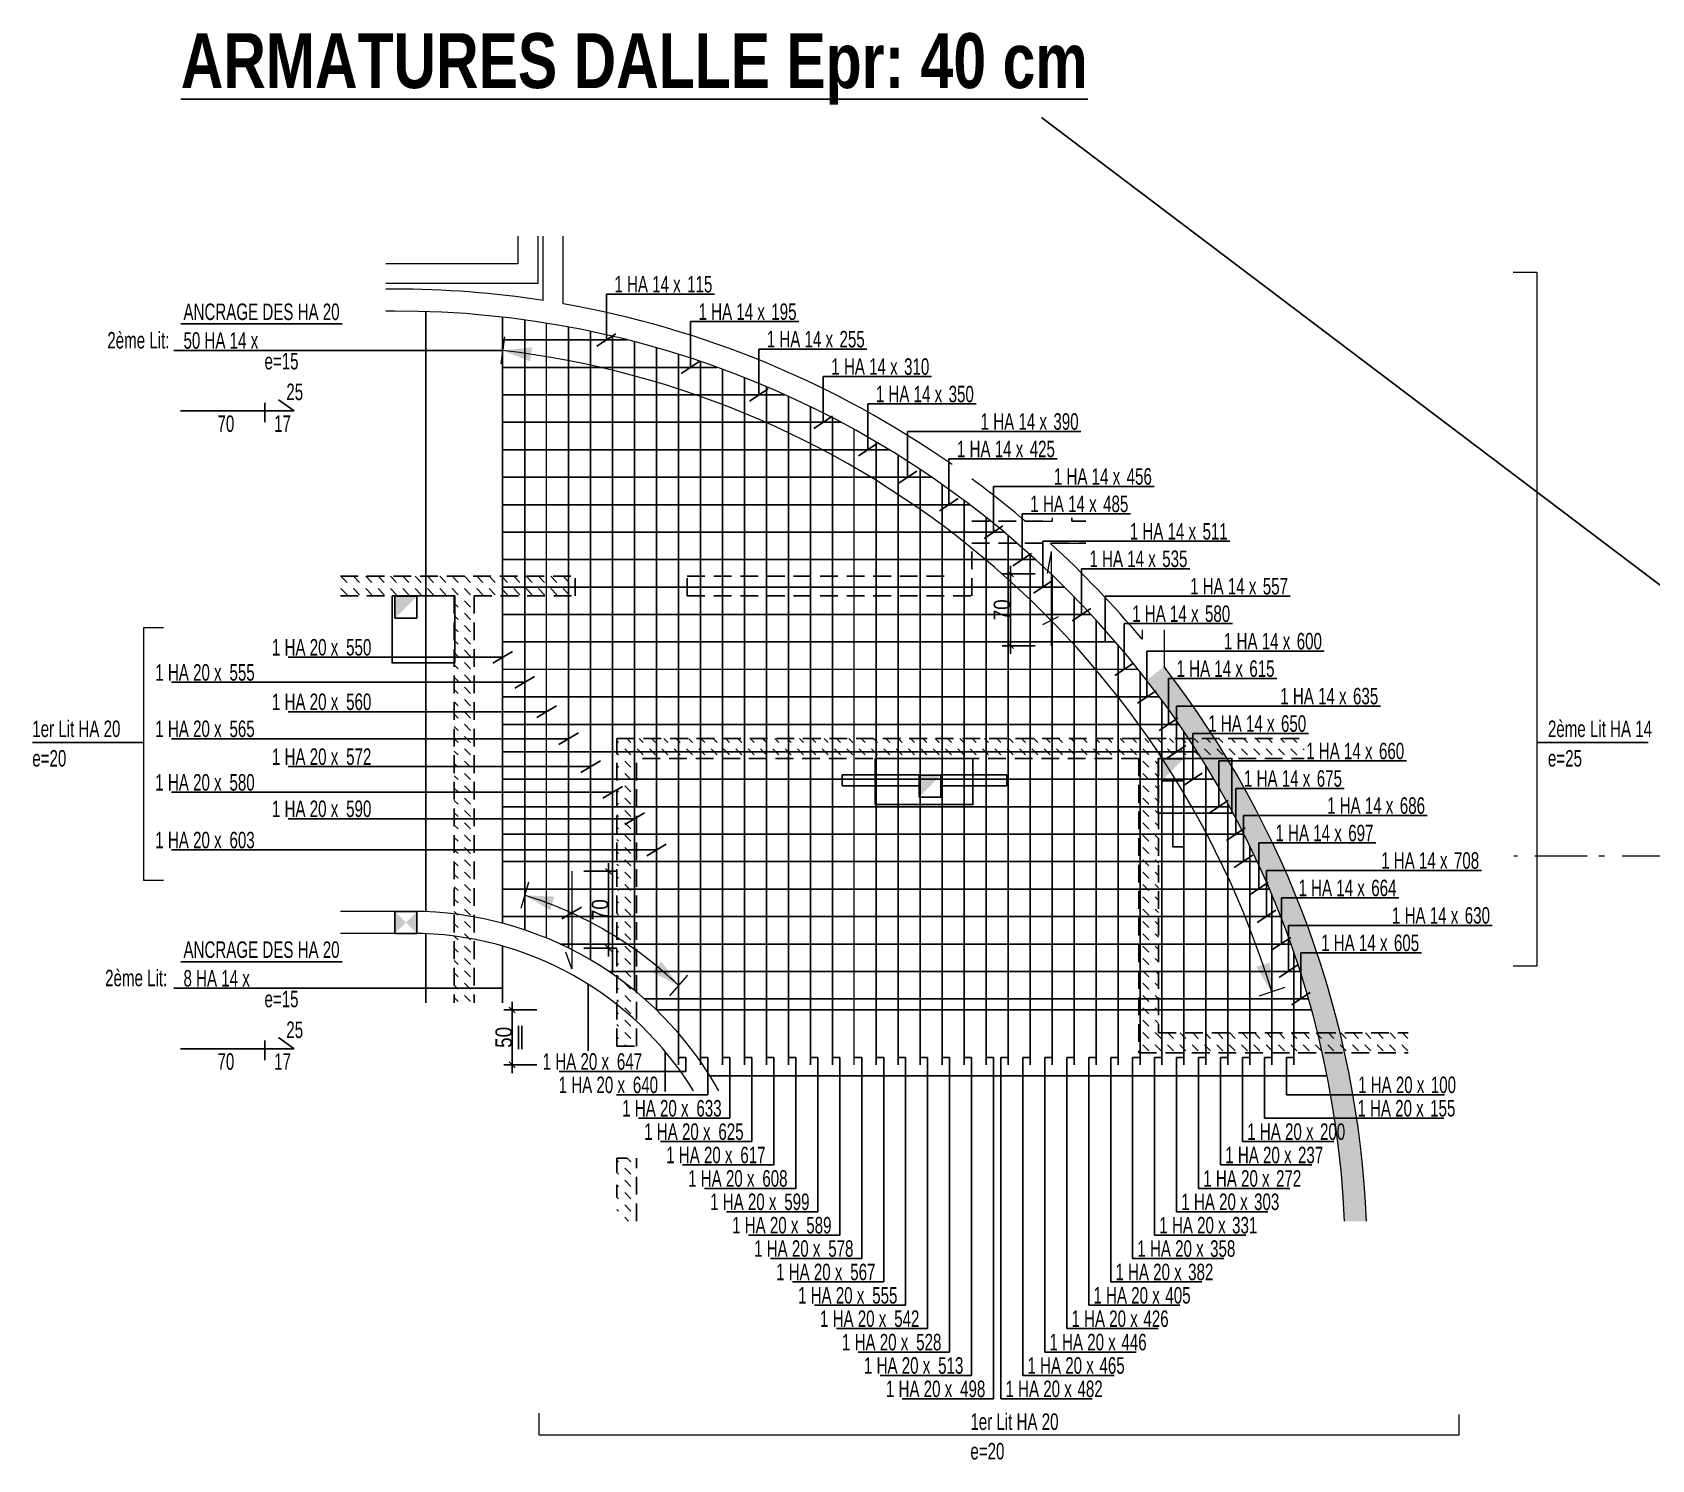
# Model space of a CAD drawing. Header units: centimetres. Extents: x 29921 to 42652, y -19090 to -11306.
# Drawn here: x 35782 to 37256, y -12605 to -11306 of the extents above; entities that cross this region are included whole.
import ezdxf
from ezdxf.enums import TextEntityAlignment as Align

# ---------------------------------------------------------------- set-up
doc = ezdxf.new("R2010")
doc.units = ezdxf.units.CM
doc.header["$LTSCALE"] = 25.4
doc.header["$PDMODE"] = 1
doc.header["$PDSIZE"] = -2
doc.linetypes.add('CACHEX2', pattern=[19.049999999999997, 12.7, -6.35])
doc.linetypes.add('Style de ligne -6', pattern=[1.0416400000000001, 0.625, -0.20828, 0.06943000000000005, -0.13893])
for name, color, linetype in [('01_linteaux', 2, 'Continuous'), ('01_murs_sup', 2, 'CACHEX2'), ('01_poch_murs', 253, 'Continuous'), ('01_poch_poteaux', 250, 'Continuous'), ('01_resv', 32, 'Continuous'), ('01_texte', 230, 'Continuous'), ('AA_COTES', 2, 'Continuous')]:
    doc.layers.add(name, color=color, linetype=linetype)
doc.layers.add('01_murs_coup', color=5, linetype='Continuous', lineweight=60)
doc.layers.add('B Général', color=7, linetype='Continuous', lineweight=5)
doc.styles.add('impact', font='impact.ttf')
doc.styles.add('PATIO', font='ARIALN.TTF')
doc.styles.add('STYLE2', font='ARIALN.TTF')
doc.dimstyles.new('JB50', dxfattribs={"dimscale": 0.1, "dimtxt": 150, "dimasz": 15, "dimexe": 0.1, "dimexo": 0.1, "dimgap": 0.09, "dimtad": 1, "dimdec": 1, "dimdsep": 46, "dimtxsty": 'STYLE2', "dimblk1": 'BOND_G', "dimblk2": 'BOND_D', "dimsah": 1, "dimcen": 1.5, "dimdle": 0.01, "dimse1": 1, "dimse2": 1, "dimclrd": 4, "dimclre": 2, "dimclrt": 6, "dimazin": 2, "dimtfac": 2.333333333333333, "dimtdec": 1, "dimtix": 1, "dimtmove": 2, "dimatfit": 3, "dimldrblk": 'BOND_G', "dimfxl": 1, "dimtolj": 1, "dimtzin": 0, "dimarcsym": 0})
pattern_1 = [(135, (-3332.157661063662, -1367.186321362093), (-11.22532015133644, 8.881784197001252e-16), [7.9375, -7.9375])]

msp = doc.modelspace()

# ---------------------------------------------------------------- texts
at = {"layer": '01_texte', "style": 'impact'}
msp.add_text('%%UARMATURES DALLE Epr: 40 cm', height=50, dxfattribs=at).set_placement((36330.00877019372, -11338.83769612256), align=Align.MIDDLE)
at = {"layer": '01_texte', "ltscale": 5, "style": 'PATIO', "width": 0.8}
for s, p in [('1 HA 14 x  ', (36311.90228478915, -11542.734401072)), ('115', (36378.11992116393, -11542.734401072)), ('ANCRAGE DES HA 20', (35919.77078930698, -11567.83007345911)), ('1 HA 14 x  ', (36388.53451476675, -11567.73440107201)), ('195', (36454.75215114153, -11567.73440107201)), ('2ème Lit: ', (35850.4639476097, -11593.76252425764)), ('50 HA 14 x  ', (35919.77078930698, -11593.94906740988)), ('1 HA 14 x  ', (36450.57573235523, -11592.734401072)), ('255', (36516.79336873, -11592.734401072)), ('e=15', (35993.47728738655, -11612.78063623839)), ('1 HA 14 x  ', (36509.35540590563, -11617.73440107201)), ('310', (36575.5730422804, -11617.73440107201)), ('25', (36013.36389157773, -11640.75164170064)), ('1 HA 14 x  ', (36549.88747944996, -11642.734401072)), ('350', (36616.10511582474, -11642.734401072)), ('70', (35950.70415721939, -11669.68491702746)), ('17', (36002.25970347856, -11669.68491702746)), ('1 HA 14 x  ', (36645.24527702672, -11667.734401072)), ('390', (36711.46291340149, -11667.734401072)), ('1 HA 14 x  ', (36623.68011409642, -11692.734401072)), ('425', (36689.89775047119, -11692.734401072)), ('1 HA 14 x  ', (36711.90524173908, -11717.734401072)), ('456', (36778.12287811386, -11717.734401072)), ('1 HA 14 x  ', (36690.46888209003, -11742.734401072)), ('485', (36756.6865184648, -11742.734401072)), ('1 HA 14 x  ', (36780.95825696969, -11767.734401072)), ('511', (36847.17589334446, -11767.734401072)), ('1 HA 14 x  ', (36744.26347712664, -11792.734401072)), ('535', (36810.48111350141, -11792.734401072)), ('1 HA 14 x  ', (36835.81098652248, -11817.734401072)), ('557', (36902.02862289725, -11817.734401072)), ('1 HA 14 x  ', (36783.19168378006, -11842.734401072)), ('580', (36849.40932015483, -11842.734401072)), ('1 HA 20 x  ', (36000.27675537955, -11873.30346036064)), ('550', (36067.77993249753, -11873.30346036064)), ('1 HA 14 x  ', (36866.66936140985, -11867.734401072)), ('600', (36932.88699778463, -11867.734401072)), ('1 HA 20 x  ', (35894.12175281707, -11896.17646130233)), ('555', (35961.62492993506, -11896.17646130233)), ('1 HA 14 x  ', (36823.54144496374, -11892.734401072)), ('615', (36889.75908133851, -11892.734401072)), ('1 HA 14 x  ', (36917.91981556328, -11917.734401072)), ('635', (36984.13745193806, -11917.734401072)), ('1 HA 20 x  ', (36000.27675537955, -11922.92802684675)), ('560', (36067.77993249753, -11922.92802684675)), ('1er Lit HA 20', (35782.15507598015, -11947.51358710961)), ('1 HA 20 x  ', (35894.12175281708, -11947.51358710961)), ('565', (35961.62492993507, -11947.51358710961)), ('1 HA 14 x  ', (36852.37169523104, -11942.734401072)), ('650', (36918.58933160581, -11942.734401072)), ('2ème Lit HA 14', (37161.52798733324, -11947.51358710961)), ('e=20', (35782.15507598015, -11974.37861314592)), ('1 HA 20 x  ', (36000.27675537955, -11972.92802684675)), ('572', (36067.77993249753, -11972.92802684675)), ('1 HA 14 x  ', (36941.53850235773, -11967.734401072)), ('660', (37007.7561387325, -11967.734401072)), ('e=25', (37161.52798733324, -11974.37861314592)), ('1 HA 14 x  ', (36884.89879041521, -11992.734401072)), ('675', (36951.11642678998, -11992.734401072)), ('1 HA 20 x  ', (35894.12175281708, -11996.30927412143)), ('580', (35961.62492993507, -11996.30927412143)), ('1 HA 20 x  ', (36000.27675537955, -12020.35649756409)), ('590', (36067.77993249753, -12020.35649756409)), ('1 HA 14 x  ', (36960.4861127014, -12017.43829414724)), ('686', (37026.70374907617, -12017.43829414724)), ('1 HA 20 x  ', (35894.12175281707, -12048.82062242969)), ('603', (35961.62492993506, -12048.82062242969)), ('1 HA 14 x  ', (36913.57029555035, -12042.43829414724)), ('697', (36979.78793192512, -12042.43829414724)), ('1 HA 14 x  ', (37009.77058504928, -12067.43829414724)), ('708', (37075.98822142405, -12067.43829414724)), ('1 HA 14 x  ', (36934.51714249534, -12092.43829414724)), ('664', (37000.73477887011, -12092.43829414724)), ('1 HA 14 x  ', (37019.6011968228, -12117.43829414724)), ('630', (37085.81883319758, -12117.43829414724)), ('1 HA 14 x  ', (36955.15257262162, -12142.43829414724)), ('605', (37021.37020899639, -12142.43829414724)), ('ANCRAGE DES HA 20', (35919.77078930698, -12148.62225581006)), ('2ème Lit: ', (35848.45014024703, -12174.41028795214)), ('8 HA 14 x  ', (35919.77078930698, -12174.74124976083)), ('e=15', (35993.47728738655, -12193.57281858935)), ('25', (36013.36389157773, -12221.54382405159)), ('70', (35950.70415721939, -12250.47709937841)), ('17', (36002.25970347856, -12250.47709937841)), ('1 HA 20 x  ', (36246.66698429239, -12250.45672666688)), ('647', (36314.17016141038, -12250.45672666688)), ('1 HA 20 x  ', (36261.22130604805, -12271.74756169328)), ('640', (36328.72448316604, -12271.74756169328)), ('1 HA 20 x  ', (36988.71221200839, -12271.74756169328)), ('100', (37054.92984838317, -12271.74756169328)), ('1 HA 20 x  ', (36319.05423304572, -12293.03839671968)), ('633', (36386.5574101637, -12293.03839671968)), ('1 HA 20 x  ', (36988.09671285894, -12293.03839671968)), ('155', (37054.31434923371, -12293.03839671968)), ('1 HA 20 x  ', (36339.05423304572, -12314.32923174609)), ('625', (36406.5574101637, -12314.32923174609)), ('1 HA 20 x  ', (36887.85938093108, -12314.32923174609)), ('200', (36954.07701730586, -12314.32923174609)), ('1 HA 20 x  ', (36359.05423304572, -12335.62006677249)), ('617', (36426.5574101637, -12335.62006677249)), ('1 HA 20 x  ', (36867.85938093108, -12335.62006677249)), ('237', (36934.07701730586, -12335.62006677249)), ('1 HA 20 x  ', (36379.05423304572, -12356.9109017989)), ('608', (36446.5574101637, -12356.9109017989)), ('1 HA 20 x  ', (36847.85938093108, -12356.9109017989)), ('272', (36914.07701730586, -12356.9109017989)), ('1 HA 20 x  ', (36399.05423304572, -12378.2017368253)), ('599', (36466.5574101637, -12378.2017368253)), ('1 HA 20 x  ', (36827.85938093108, -12378.2017368253)), ('303', (36894.07701730586, -12378.2017368253)), ('1 HA 20 x  ', (36419.05423304572, -12399.49257185171)), ('589', (36486.5574101637, -12399.49257185171)), ('1 HA 20 x  ', (36807.85938093108, -12399.49257185171)), ('331', (36874.07701730586, -12399.49257185171)), ('1 HA 20 x  ', (36439.05423304572, -12420.78340687811)), ('578', (36506.5574101637, -12420.78340687811)), ('1 HA 20 x  ', (36787.85938093108, -12420.78340687811)), ('358', (36854.07701730586, -12420.78340687811)), ('1 HA 20 x  ', (36459.05423304572, -12442.07424190451)), ('567', (36526.5574101637, -12442.07424190451)), ('1 HA 20 x  ', (36767.85938093108, -12442.07424190451)), ('382', (36834.07701730586, -12442.07424190451)), ('1 HA 20 x  ', (36479.05423304572, -12463.36507693092)), ('555', (36546.5574101637, -12463.36507693092)), ('1 HA 20 x  ', (36747.85938093108, -12463.36507693092)), ('405', (36813.37146043872, -12463.36507693092)), ('1 HA 20 x  ', (36499.05423304572, -12484.65591195732)), ('542', (36566.5574101637, -12484.65591195732)), ('1 HA 20 x  ', (36727.85938093108, -12484.65591195732)), ('426', (36793.37146043872, -12484.65591195732)), ('1 HA 20 x  ', (36519.05423304572, -12505.94674698373)), ('528', (36586.5574101637, -12505.94674698373)), ('1 HA 20 x  ', (36707.85938093108, -12505.94674698373)), ('446', (36773.37146043872, -12505.94674698373)), ('1 HA 20 x  ', (36539.05423304572, -12527.23758201013)), ('513', (36606.5574101637, -12527.23758201013)), ('1 HA 20 x  ', (36687.85938093108, -12527.23758201013)), ('465', (36753.37146043872, -12527.23758201013)), ('1 HA 20 x  ', (36559.05423304572, -12548.52841703654)), ('498', (36626.5574101637, -12548.52841703654)), ('1 HA 20 x  ', (36667.85938093108, -12548.52841703654)), ('482', (36733.37146043872, -12548.52841703654)), ('1er Lit HA 20', (36635.89785936189, -12578.38070426293)), ('e=20', (36635.89785936189, -12605.24573029925))]:
    msp.add_text(s, height=15, dxfattribs=at).set_placement(p)

# ---------------------------------------------------------------- blocks, each defined once
blk = doc.blocks.new('BOND_G')
at = {"layer": 'AA_COTES', "color": 0}
for p, q in [((0, -5), (0, 14.99999999999999)), ((5, 0), (-5, 0)), ((1.767766952966312, 1.767766952966312), (-1.767766952966426, -1.767766952966426))]:
    blk.add_line(p, q, dxfattribs=at)
blk = doc.blocks.new('BOND_D')
at = {"layer": 'AA_COTES', "color": 0}
for p, q in [((5, 0), (-5, 0)), ((-1.767766952966312, -1.767766952966312), (1.767766952966426, 1.767766952966426)), ((0, 5), (0, -15))]:
    blk.add_line(p, q, dxfattribs=at)
blk = doc.blocks.new('*D106')
at = {"color": 4, "lineweight": -2, "transparency": 16777216}
blk.add_line((36672.36693884334, -11862.89988816413), (36672.36693884334, -11800.58002725732), dxfattribs=at)
at = {"layer": 'Defpoints', "color": 0, "transparency": 16777216}
for p in [(36672.36693884334, -11799.08002725732), (36709.27016148273, -11799.08002725732), (36709.27016148273, -11864.39988816413)]:
    blk.add_point(p, dxfattribs=at)
at = {"color": 4, "lineweight": -2, "transparency": 16777216, "xscale": 1.5, "yscale": 1.5, "zscale": 1.5}
for name, p, rotation in [('BOND_D', (36672.36693884334, -11799.08002725732), 90), ('BOND_G', (36672.36693884334, -11864.39988816413), 270)]:
    blk.add_blockref(name, p, dxfattribs=dict(at, rotation=rotation))
at = {"color": 6, "transparency": 16777216, "insert": (36664.69934402752, -11831.73995771072), "char_height": 15, "attachment_point": 5, "rotation": 90, "style": 'STYLE2'}
blk.add_mtext('\\A1;70', dxfattribs=at)
blk = doc.blocks.new('*D105')
at = {"color": 4, "lineweight": -2, "transparency": 16777216}
blk.add_line((36218.93096066096, -12244.48649095373), (36218.93096066096, -12197.48649095373), dxfattribs=at)
at = {"layer": 'Defpoints', "color": 0, "transparency": 16777216}
for p in [(36218.93096066096, -12195.98649095373), (36370.27818784591, -12195.98649095373), (36370.27818784591, -12245.98649095373)]:
    blk.add_point(p, dxfattribs=at)
at = {"color": 4, "lineweight": -2, "transparency": 16777216, "xscale": 1.5, "yscale": 1.5, "zscale": 1.5}
for name, p, rotation in [('BOND_D', (36218.93096066096, -12195.98649095373), 90), ('BOND_G', (36218.93096066096, -12245.98649095373), 270)]:
    blk.add_blockref(name, p, dxfattribs=dict(at, rotation=rotation))
at = {"color": 6, "transparency": 16777216, "insert": (36211.26336584514, -12220.98649095373), "char_height": 15, "attachment_point": 5, "rotation": 90, "style": 'STYLE2'}
blk.add_mtext('\\A1;50', dxfattribs=at)
blk = doc.blocks.new('*D104')
at = {"color": 4, "lineweight": -2, "transparency": 16777216}
blk.add_line((36306.60159129211, -12071.23197749981), (36306.60159129211, -12138.23197749981), dxfattribs=at)
at = {"layer": 'Defpoints', "color": 0, "transparency": 16777216}
for p in [(36273.08730271352, -12069.73197749981), (36270.27818784591, -12139.73197749981), (36306.60159129211, -12139.73197749981)]:
    blk.add_point(p, dxfattribs=at)
at = {"color": 4, "lineweight": -2, "transparency": 16777216, "xscale": 1.5, "yscale": 1.5, "zscale": 1.5}
for name, p, rotation in [('BOND_G', (36306.60159129211, -12069.73197749981), 90), ('BOND_D', (36306.60159129211, -12139.73197749981), 270)]:
    blk.add_blockref(name, p, dxfattribs=dict(at, rotation=rotation))
at = {"color": 6, "transparency": 16777216, "insert": (36298.93399647629, -12104.7319774998), "char_height": 15, "attachment_point": 5, "rotation": 90, "style": 'STYLE2'}
blk.add_mtext('\\A1;70', dxfattribs=at)

# ---------------------------------------------------------------- dimensions: what is measured, and where the dimension line sits
dim = msp.add_linear_dim(base=(36672.36693884334, -11799.08002725732), p1=(36709.27016148273, -11864.39988816413), p2=(36709.27016148273, -11799.08002725732), angle=90, text='70', dimstyle='JB50')
dim.commit()
dim.dimension.update_dxf_attribs({"geometry": '*D106', "text_midpoint": (36664.69934402752, -11831.73995771072)})
for base, p1, p2, picture, middle in [((36306.60159129211, -12139.73197749981), (36273.08730271352, -12069.73197749981), (36270.27818784591, -12139.73197749981), '*D104', (36298.93399647629, -12104.7319774998)), ((36218.93096066096, -12195.98649095373), (36370.27818784591, -12245.98649095373), (36370.27818784591, -12195.98649095373), '*D105', (36211.26336584514, -12220.98649095373))]:
    dim = msp.add_linear_dim(base=base, p1=p1, p2=p2, angle=90, dimstyle='JB50')
    dim.commit()
    dim.dimension.update_dxf_attribs({"geometry": picture, "text_midpoint": middle})

# ---------------------------------------------------------------- hatches: boundary and pattern name
at = {"layer": '01_murs_sup'}
h = msp.add_hatch(dxfattribs=at)
h.set_pattern_fill('DASH', color=256, scale=2.5, angle=135)
h.set_pattern_definition(pattern_1)
h.paths.add_polyline_path([(36062.51701313252, -11800.98649044586), (36062.51701313252, -11818.98649044586), (36166.1824830768, -11818.98649044586), (36166.1824830768, -12189.68559463236), (36184.18248307681, -12189.68559463236), (36184.1824830768, -11818.98649044586), (36276.18247282428, -11818.98649044586), (36276.18247282428, -11800.98649044586)])
h = msp.add_hatch(dxfattribs=at)
h.set_pattern_fill('DASH', color=256, scale=2.5, angle=135)
h.set_pattern_definition(pattern_1)
h.paths.add_polyline_path([(37034.21248052531, -12234.9864908852), (37034.21248052531, -12216.98649088521), (36807.18251173951, -12216.9864909778), (36807.18251163765, -11966.98648789367), (36939.70590899815, -11966.98648806851), (36939.70590899815, -11948.98648806859), (36314.18248364556, -11948.98648724342), (36314.18248364556, -12228.98646021305), (36332.18248364556, -12228.98646021305), (36332.18248364556, -11966.98649149081), (36789.18251163765, -11966.98649130122), (36789.18251174685, -12234.98649098514)])
h.paths.add_polyline_path([(36314.18248364556, -12388.39629200898), (36332.18248364556, -12388.39629200898), (36332.18248364556, -12330.98646034791), (36314.18248364556, -12330.98646034791)])
at = {"layer": '01_poch_poteaux'}
h = msp.add_hatch(color=256, dxfattribs=at)
h.dxf.hatch_style = 1
h.paths.add_polyline_path([(36812.18013473946, -11883.48734159065), (36796.35852985938, -11895.72158938194, -0.01891624325692418), (36834.41662712052, -11948.98648792969), (36858.25093006261, -11948.98648796113, 0.02262012016290113)])
h.paths.add_polyline_path([(36858.25093006261, -11948.98648796113), (36834.41662712052, -11948.98648792969, -0.003100607861043415), (36840.26652908864, -11957.98651360054), (36863.91550229363, -11957.98651360054, 0.003002379837214189)])
h.paths.add_polyline_path([(36863.91550229363, -11957.98651360054), (36840.26652908864, -11957.98651360054, -0.003076125092890253), (36845.95949710661, -11966.98648794483), (36869.43081630782, -11966.98648797579, 0.002980133674453663)])
h.paths.add_polyline_path([(36873.90576685488, -11974.47041224638, 0.002461846635441756), (36869.43081831357, -11966.98649129301), (36845.95949919596, -11966.9864912933, -0.01609083145210771), (36873.90576685488, -12015.15884223499)])
h.paths.add_polyline_path([(36873.90576685488, -11974.47041224637), (36873.90576685488, -12015.15884223499, -0.0627323129261425), (36951.77018093398, -12216.98649091883), (36972.36078776186, -12216.98649091043, 0.07430428047749849)])
h.paths.add_polyline_path([(36972.36078776186, -12216.98649091043), (36951.77018093398, -12216.98649091883, -0.005342893608261698), (36956.02686343825, -12234.98649091709), (36976.51612993903, -12234.98649090873, 0.00521570047858698)])
h.paths.add_polyline_path([(36840.46854568802, -12119.18032939909), (36924.0313014861, -12119.18032939909), (36924.0313014861, -12099.74990647958), (36840.46854568802, -12099.74990647958)], flags=9)
edge = h.paths.add_edge_path()
edge.add_line((36976.39660953179, -12388.39629200898), (36989.13173774186, -12388.39629200898))
edge.add_line((36989.13173774186, -12388.39629200898), (36989.13173774186, -12306.05752318947))
edge.add_arc((36111.68232433653, -12425.15576617076), 885.495265129403, 7.729651493187017, 12.40146809642031)
edge.add_line((36976.51612993903, -12234.98649090873), (36956.02686343825, -12234.98649091709))
edge.add_arc((36111.68232433694, -12425.1557661707), 865.4952651289865, 2.4342091044139806, 12.692767989784727, ccw=False)
edge = h.paths.add_edge_path()
edge.add_line((36989.13173774186, -12388.39629200898), (36996.41426431944, -12388.39629200898))
edge.add_arc((36111.6823243374, -12425.15576617063), 885.4952651285203, 2.379197508378856, 7.729651493185782)
edge.add_line((36989.13173774186, -12306.05752318947), (36989.13173774186, -12388.39629200898))

# ---------------------------------------------------------------- linework, layer by layer
at = {"layer": '01_linteaux'}
for p, q in [((36140.1824830768, -12106.57305226302), (36140.1824830768, -11560.12987354564)), ((36210.1824830768, -11565.28381483825), (36210.1824830768, -12117.03637722388)), ((36140.1824830768, -12126.58811079826), (36140.1824830768, -12189.68559463236)), ((36210.1824830768, -12137.77625326108), (36210.1824830768, -12189.68559463236)), ((36288.18248364556, -12233.38975635714), (36288.18248364555, -12172.58626449946)), ((36946.28612091183, -12195.98649095373), (36350.27818784591, -12195.98649095373)), ((36358.18248364556, -12270.34089591859), (36358.18248364555, -12233.75356815549)), ((36960.48372059125, -12255.98649095373), (36399.04810705599, -12255.98649095373))]:
    msp.add_line(p, q, dxfattribs=at)
at = {"layer": '01_murs_coup', "linetype": 'Continuous', "lineweight": 18}
for p, q in [((36224.16600764525, -11491.40396409145), (36224.16600764526, -11516.66050120941)), ((36242.16600764526, -11491.40396409145), (36242.16600764526, -11534.66050120941)), ((36247.21442390972, -11550.09410288598), (36247.21442390972, -11491.40396409145)), ((36265.21442390972, -11550.0051722116), (36265.21442390973, -11491.40396409145)), ((36265.21442390972, -11553.0721927868), (36265.21442390972, -11491.40396409145)), ((36224.16600764526, -11516.66050120941), (36103.76217296419, -11516.66050120941)), ((36242.16600764526, -11534.66050120941), (36103.76217296418, -11534.66050120942)), ((37129.9147239773, -11524.12120197943), (37151.50598889755, -11524.12120197943)), ((37151.50598889755, -11524.12120197943), (37151.50598889755, -12156.06179856283)), ((36111.68232433745, -11539.66050104214), (36103.76217296418, -11539.66050104215)), ((36111.68232433745, -11559.66050104214), (36103.76217296418, -11559.66050104214)), ((36250.27818784591, -12130.64743637838), (36250.2781878459, -11570.82957520012)), ((36530.27818784591, -12245.98649095373), (36530.27818784591, -11667.62058084031)), ((36685.78826297415, -11750.9864730498), (36710.23012791957, -11750.9864730498)), ((36685.78826297411, -11750.9864730498), (36710.23012791957, -11750.9864730498)), ((36710.18247263048, -11747.80230319858), (36710.18247263048, -11750.98647308678)), ((36710.23012791957, -11747.80230319858), (36710.23012791957, -11750.9864730498)), ((36728.23012791957, -11747.80230319859), (36728.23012791957, -11750.9864730498)), ((36728.2301280793, -11750.9864730498), (36740.8566325955, -11750.9864730498)), ((36728.23012791957, -11750.9864730498), (36740.8566325955, -11750.9864730498)), ((36708.47743197718, -11770.9864730498), (36740.8566325955, -11770.9864730498)), ((36709.27016148273, -11778.5023127586), (36705.66404273141, -11798.77289970851)), ((36709.27016148273, -11778.5023127586), (36709.27016148273, -11864.39988816413)), ((35901.63016975466, -11848.1090538101), (35883.44601766267, -11848.1090538101)), ((35883.44601766267, -11848.1090538101), (35883.44601766267, -12056.70789978765)), ((36792.18013473946, -11850.04530922361), (36792.18013473946, -11858.56544274193)), ((36812.18013473946, -11850.04530922361), (36812.18013473946, -11883.48734159065)), ((36788.71891612692, -11885.98649095373), (36210.1824830768, -11885.98649095373)), ((35883.44601766267, -12056.70789978765), (35883.44601766267, -12078.04186972953)), ((35901.63016975466, -12078.04186972953), (35883.44601766267, -12078.04186972953)), ((36273.08730271352, -12069.73197749981), (36273.08730271352, -12158.57005433887)), ((36127.86588546764, -12106.34734984078), (36062.51701313251, -12106.34734984078)), ((36127.86588670195, -12126.34734984078), (36062.51701313251, -12126.34734984078)), ((36273.08730271352, -12158.57005433887), (36267.85738601595, -12143.41234189306)), ((37151.50598889755, -12156.06179856283), (37129.9147239773, -12156.06179856283)), ((36243.58581475717, -12583.2755939522), (36243.58581475717, -12563.29656782585)), ((37080.34694464605, -12564.24791796644), (37080.34694464605, -12583.2755939522)), ((37080.34694464605, -12583.2755939522), (36243.58581475717, -12583.2755939522))]:
    msp.add_line(p, q, dxfattribs=at)
for centre, radius, start, end in [((36111.68232433745, -12425.15576617061), 885.4952651284708, 81.19581832154194, 90), ((36111.68232433745, -12425.15576617061), 885.4952651284708, 55.03170159054003, 80.01527817753127), ((36111.68232433745, -12425.15576617061), 865.4952651284675, 2.434209104425177, 90), ((36111.68232433745, -12425.15576617061), 885.4952651284708, 49.58310368500283, 53.59773383138922), ((36111.68232433745, -12425.15576617061), 885.4952651284708, 39.78115545621954, 47.62597131951441), ((36111.68232433745, -12425.15576617061), 885.4952651284708, 2.379197508373615, 37.71342313309125), ((36127.90959637596, -12426.60473759529), 320.2573907374179, 29.33552111289019, 90.00782011795503), ((36127.90958846371, -12426.60478503361), 300.2574383732797, 31.50390103751203, 90.00833926559378)]:
    msp.add_arc(centre, radius, start, end, dxfattribs=at)
at = {"layer": '01_murs_sup', "ltscale": 0.05}
for p, q in [((36637.18247340612, -11750.98647308678), (36710.18247271034, -11750.98647308678)), ((36728.18247279021, -11747.80230319858), (36728.18247279021, -11750.98647308678)), ((36728.18247271034, -11750.98647308678), (36740.85663259551, -11750.98647308678)), ((36637.18247340612, -11818.98649044586), (36637.18247340612, -11770.98647308678)), ((36637.18247340612, -11770.98647308678), (36740.8566325955, -11770.98647308678)), ((36062.51701313251, -11800.98649044586), (36276.18247282428, -11800.98649044586)), ((36276.18247282428, -11818.98649044586), (36276.18247282428, -11800.98649044586)), ((36378.18247295915, -11800.98649044586), (36619.18247340612, -11800.98649044586)), ((36378.18247295915, -11818.98649044586), (36378.18247295915, -11800.98649044586)), ((36062.51701313251, -11818.98649044586), (36166.1824830768, -11818.98649044586)), ((36166.1824830768, -11818.98649044586), (36166.1824830768, -12189.68559463236)), ((36166.1824830768, -11818.98649044586), (36166.1824830768, -12189.68559463236)), ((36184.1824830768, -11818.98649044586), (36184.1824830768, -12189.68559463236)), ((36184.1824830768, -11818.98649044586), (36184.1824830768, -12189.68559463236)), ((36184.1824830768, -11818.98649044586), (36276.18247282428, -11818.98649044586)), ((36378.18247295915, -11818.98649044586), (36637.18247340612, -11818.98649044586)), ((36314.18248302265, -11948.98648724342), (36939.70590899815, -11948.98648806859)), ((36314.18248364556, -12228.98646021305), (36314.18248364556, -11948.98649149081)), ((36332.18248364556, -12228.98646021305), (36332.18248364556, -11966.98649149081)), ((36789.18251163765, -11966.98649130122), (36332.18248364556, -11966.98649149081)), ((36789.18251163765, -11966.98649130122), (36789.18251174685, -12234.98649098514)), ((36807.18251163765, -11966.98649129389), (36807.18251173951, -12216.98649097781)), ((36807.18251162209, -11966.98648789367), (36939.70590899815, -11966.98648806851)), ((36807.18251162209, -11966.98648789367), (36939.70590899815, -11966.98648806851)), ((36314.18248364556, -12228.98646021305), (36332.18248364556, -12228.98646021305)), ((36807.18251173951, -12216.9864909778), (37034.21248052531, -12216.98649088521)), ((36789.18251174685, -12234.98649098514), (37034.21248052531, -12234.9864908852)), ((36323.56078473809, -12330.98646034791), (36314.18248364556, -12330.98646034791)), ((36314.18248364556, -12344.05879955804), (36314.18248364556, -12330.98646034791)), ((36332.18248364556, -12388.39629200898), (36332.18248364556, -12330.98646034791)), ((36314.18248364556, -12366.50943986073), (36314.18248364556, -12355.28411970938))]:
    msp.add_line(p, q, dxfattribs=at)
at = {"layer": '01_poch_murs'}
for p, q in [((36230.27818784591, -12123.14886303954), (36230.2781878459, -11567.82439784301)), ((36270.27818784591, -12139.73197749981), (36270.27818784591, -11574.31535455525)), ((36290.27818784591, -12150.5590224936), (36290.2781878459, -11578.28767048069)), ((36323.5242028501, -11585.98649095373), (36210.1824830768, -11585.98649095373)), ((36310.27818784591, -12163.34347351111), (36310.2781878459, -11582.75340568179)), ((36330.27818784591, -12178.38759574484), (36330.2781878459, -11587.72045379312)), ((36350.27818784591, -12196.13346856245), (36350.27818784591, -11593.19779374866)), ((36405.29847725248, -11610.98649095373), (36210.1824830768, -11610.98649095373)), ((36370.27818784591, -12245.98649095373), (36370.27818784591, -11599.19557745925)), ((36390.27818784591, -12245.98649095373), (36390.27818784591, -11605.72523293684)), ((36410.27818784591, -12245.98649095373), (36410.27818784591, -11612.79958551127)), ((36430.27818784591, -12245.98649095373), (36430.27818784591, -11620.43300042138)), ((36467.06086760289, -11635.98649095373), (36210.1824830768, -11635.98649095373)), ((36450.27818784591, -12245.98649095373), (36450.27818784591, -11628.64155087075)), ((36470.27818784591, -12245.98649095373), (36470.27818784591, -11637.44321667402)), ((36490.27818784591, -12245.98649095373), (36490.27818784591, -11646.85811996186)), ((36518.04099937013, -11660.98649095374), (36210.1824830768, -11660.98649095373)), ((36510.27818784591, -12245.98649095373), (36510.27818784591, -11656.90880616768)), ((36550.27818784591, -12245.98649095373), (36550.27818784591, -11679.02191593121)), ((36561.91652620926, -11685.98649095373), (36210.1824830768, -11685.98649095373)), ((36570.27818784591, -12245.98649095373), (36570.27818784591, -11691.14494340794)), ((36600.60389299238, -11710.98649095373), (36210.1824830768, -11710.98649095373)), ((36590.27818784591, -12245.98649095373), (36590.27818784591, -11704.02605981232)), ((36610.27818784591, -12245.98649095373), (36610.27818784591, -11717.706673407)), ((36635.25444358832, -11735.98649095373), (36210.1824830768, -11735.98649095373)), ((36630.27818784591, -12245.98649095373), (36630.27818784591, -11732.23413689951)), ((36650.27818784591, -12245.98649095373), (36650.27818784591, -11747.66292504875)), ((36666.62486894696, -11760.98649095373), (36210.1824830768, -11760.98649095373)), ((36670.27818784591, -12245.98649095373), (36670.27818784591, -11764.05614037202)), ((36695.24439608178, -11785.98649095373), (36210.1824830768, -11785.98649095373)), ((36690.27818784591, -12245.98649095373), (36690.27818784591, -11781.48746596413)), ((36710.27818784591, -12245.98649095373), (36710.27818784591, -11800.04373929033)), ((36721.50045734054, -11810.98649095373), (36210.1824830768, -11810.98649095373)), ((36730.27818784591, -12245.98649095373), (36730.27818784591, -11819.82840712426)), ((36745.68675578901, -11835.98649095373), (36210.1824830768, -11835.98649095373)), ((36750.27818784591, -12245.98649095373), (36750.27818784591, -11840.96626175472)), ((36768.03214178319, -11860.98649095373), (36210.1824830768, -11860.98649095373)), ((36770.27818784591, -12245.98649095373), (36770.27818784591, -11863.6100934695)), ((36790.27818784591, -12245.98649095373), (36790.27818784591, -11887.95030455558)), ((36807.89494299841, -11910.98649095373), (36210.1824830768, -11910.98649095373)), ((36810.27818784591, -12245.98649095373), (36810.27818784591, -11914.22928080439)), ((36825.68195609057, -11935.98649095373), (36210.1824830768, -11935.98649095373)), ((36830.27818784591, -12245.98649095373), (36830.27818784591, -11942.76376902686)), ((36842.18142625643, -11960.98649095373), (36210.1824830768, -11960.98649095373)), ((36850.27818784591, -12245.98649095373), (36850.27818784591, -11973.98151561103)), ((36857.47881243945, -11985.98649095373), (36210.1824830768, -11985.98649095373)), ((36870.27818784591, -12245.98649095373), (36870.27818784591, -12008.48518906244)), ((36871.64670865169, -12010.98649095373), (36210.1824830768, -12010.98649095373)), ((36884.74721759478, -12035.98649095373), (36210.1824830768, -12035.98649095373)), ((36890.27818784591, -12245.98649095373), (36890.27818784591, -12047.17357705674)), ((36896.83377020494, -12060.98649095373), (36210.1824830768, -12060.98649095373)), ((36907.9525402244, -12085.98649095373), (36210.1824830768, -12085.98649095373)), ((36910.27818784591, -12245.98649095373), (36910.27818784591, -12091.49920509772)), ((36918.14355742277, -12110.98649095373), (36210.1824830768, -12110.98649095373)), ((36927.44159289059, -12135.98649095373), (36262.46750599454, -12135.98649095373)), ((36930.27818784591, -12245.98649095373), (36930.27818784591, -12144.11686102286)), ((36935.8768693274, -12160.98649095373), (36306.82785529047, -12160.98649095373)), ((36943.47563505354, -12185.98649095373), (36339.25683601982, -12185.98649095373))]:
    msp.add_line(p, q, dxfattribs=at)
at = {"layer": '01_resv'}
for p, q in [((36112.20944935452, -11819.22879414802), (36112.20944935452, -11839.22879414802)), ((36112.20944935452, -11819.22879414802), (36132.20944935452, -11819.22879414802)), ((36132.20944935452, -11839.22879414802), (36132.20944935452, -11819.22879414802)), ((36112.20944935452, -11839.22879414802), (36132.20944935452, -11839.22879414802)), ((36810.11137844589, -11967.35929364412), (36830.11137844613, -11967.35929364412)), ((36810.11137844613, -11987.35929364412), (36810.11137844589, -11967.35929364412)), ((36830.11137844613, -11967.35929364412), (36830.11137844613, -11987.35929364412)), ((36519.14905904618, -11982.07206183208), (36519.14905904618, -11992.07206183208)), ((36519.14905904618, -11982.07206183208), (36589.14905904618, -11982.07206183208)), ((36519.14905904618, -11992.07206183208), (36589.14905904618, -11992.07206183208)), ((36589.14905904618, -11982.36304157368), (36589.14905904618, -12002.36304157368)), ((36609.14905904618, -11982.36304157368), (36589.14905904618, -11982.36304157368)), ((36589.14905904618, -11992.07206183208), (36589.14905904618, -11982.36304157368)), ((36669.14905904618, -11982.07206183208), (36609.14905904618, -11982.07206183208)), ((36609.14905904618, -12002.36304157368), (36609.14905904618, -11982.36304157368)), ((36609.14905904618, -11992.07206183208), (36609.14905904618, -11982.36304157368)), ((36669.14905904618, -11992.07206183208), (36609.14905904618, -11992.07206183208)), ((36669.14905904618, -11982.36304157368), (36669.14905904618, -11992.07206183208)), ((36830.11137844613, -11987.35929364412), (36810.11137844613, -11987.35929364412)), ((36820.11137844613, -12047.35929364412), (36820.11137844613, -11987.35929364412)), ((36830.11137844613, -11987.35929364412), (36830.11137844613, -12047.35929364412)), ((36589.14905904618, -12002.36304157368), (36609.14905904618, -12002.36304157368)), ((36830.11137844613, -12047.35929364412), (36820.11137844613, -12047.35929364412)), ((36112.10944935452, -12106.37548831407), (36132.08131088124, -12106.37548831407)), ((36112.10944935452, -12126.34023455955), (36112.10944935452, -12106.37548831407)), ((36132.08131088124, -12106.37548831407), (36132.07419560001, -12126.34023455955)), ((36132.07419560001, -12126.34023455955), (36112.10944935452, -12126.34023455955))]:
    msp.add_line(p, q, dxfattribs=at)
for points in [[(36109.64875747562, -11819.0134236735), (36166.65660443436, -11818.98649084224), (36166.6578382999, -11879.98649073796), (36109.64874475139, -11879.98649073796)], [(36549.25337652312, -12008.98649093055), (36638.25337652312, -12008.9864925621), (36638.25337652312, -11966.98648929899), (36549.25337652312, -11966.98648766744)], [(36806.9322239986, -11966.98649129377), (36873.90576685488, -11966.98649129296), (36873.90576685488, -12016.98649102287), (36806.9322239986, -12016.98649102369)]]:
    msp.add_lwpolyline(points, close=True, dxfattribs=at)
for points in [[(36112.20944935452, -11839.22879414802), (36112.20944935452, -11819.22879414802), (36132.20944935452, -11819.22879414802)], [(36810.11137844613, -11987.35929364412), (36810.11137844613, -11967.35929364412), (36830.11137844613, -11967.35929364412)], [(36589.14905904618, -12002.36304157368), (36589.14905904618, -11982.36304157368), (36609.14905904618, -11982.36304157368)], [(36112.10944935452, -12106.37548831407), (36112.10944935452, -12126.34023455955), (36132.07419560001, -12126.34023455955), (36132.3542015655, -12106.37882791694)]]:
    msp.add_solid(points, dxfattribs=at)
at = {"layer": '01_texte'}
msp.add_line((36700.66320772274, -11383.45557367192), (38265.57626040525, -12567.06781056668), dxfattribs=at)
at = {"layer": '01_texte', "ltscale": 5}
for p, q in [((36304.5897903226, -11585.98649095373), (36304.5897903226, -11544.27245707202)), ((36304.5897903226, -11544.27245707202), (36403.10884006061, -11544.27245707202)), ((35917.36896695622, -11571.36040725133), (36064.10401412223, -11571.36040725133)), ((36296.07883492621, -11591.62414155417), (36313.10074571898, -11580.34884035329)), ((36381.2220203002, -11610.98649095374), (36381.2220203002, -11569.27245707202)), ((36381.2220203002, -11569.27245707202), (36479.74107003821, -11569.27245707202)), ((36210.1824830768, -11595.48712340989), (35910.96223351989, -11595.48712340989)), ((36443.26323788868, -11635.98649095373), (36443.26323788868, -11594.27245707202)), ((36443.26323788868, -11594.27245707202), (36541.78228762669, -11594.27245707202)), ((36372.71106490381, -11616.62414155418), (36389.73297569658, -11605.34884035329)), ((36502.04291143907, -11660.98649095374), (36502.04291143907, -11619.27245707202)), ((36502.04291143907, -11619.27245707202), (36600.56196117708, -11619.27245707202)), ((36020.48005947456, -11650.66330207), (36006.20317449544, -11640.35830344557)), ((36434.75228249229, -11641.62414155417), (36451.77419328506, -11630.34884035329)), ((35916.97241749332, -11650.66330207), (36020.48005947456, -11650.66330207)), ((35993.90913722305, -11643.13276399329), (35993.90913722305, -11660.96830069445)), ((36493.53195604269, -11666.62414155418), (36510.55386683546, -11655.34884035329)), ((36542.57498498341, -11685.98649095373), (36542.57498498341, -11644.27245707202)), ((36542.57498498341, -11644.27245707202), (36641.09403472142, -11644.27245707202)), ((36578.77463015531, -11710.98649095373), (36578.77463015531, -11669.27245707202)), ((36578.77463015531, -11669.27245707202), (36736.45183229817, -11669.27245707202)), ((36534.06402958703, -11691.62414155417), (36551.08594037979, -11680.34884035329)), ((36616.36761962986, -11735.98649095373), (36616.36761962986, -11694.27245707202)), ((36616.36761962986, -11694.27245707202), (36714.88666936787, -11694.27245707202)), ((36570.26367475893, -11716.62414155417), (36587.2855855517, -11705.34884035329)), ((36656.88453394159, -11760.98649095373), (36656.88453394159, -11719.27245707202)), ((36656.88453394159, -11719.27245707202), (36803.11179701054, -11719.27245707202)), ((36607.85666423348, -11741.62414155418), (36624.87857502625, -11730.34884035329)), ((36683.15638762347, -11785.98649095373), (36683.15638762347, -11744.27245707202)), ((36683.15638762347, -11744.27245707202), (36781.67543736148, -11744.27245707202)), ((36648.3735785452, -11766.62414155417), (36665.39548933797, -11755.34884035329)), ((36701.92191134574, -11810.98649095373), (36701.92191134574, -11769.27245707202)), ((36701.92191134574, -11769.27245707202), (36872.16481224114, -11769.27245707202)), ((36674.64543222709, -11791.62414155418), (36691.66734301986, -11780.34884035329)), ((36736.95098266008, -11835.98649095373), (36736.95098266008, -11794.27245707202)), ((36736.95098266008, -11794.27245707202), (36835.47003239809, -11794.27245707202)), ((36693.41095594935, -11816.62414155418), (36710.43286674212, -11805.34884035329)), ((36728.4400272637, -11841.62414155417), (36745.46193805647, -11830.34884035329)), ((36758.6356123906, -11860.98649095373), (36758.6356123906, -11819.27245707202)), ((36758.6356123906, -11819.27245707202), (36927.01754179393, -11819.27245707202)), ((36775.87918931351, -11885.98649095373), (36775.87918931351, -11844.27245707202)), ((36775.87918931351, -11844.27245707202), (36874.39823905152, -11844.27245707202)), ((36210.1824830768, -11874.84151636066), (36015.12684251003, -11874.84151636066)), ((36201.28215626477, -11880.17854300937), (36219.08280988884, -11869.50448971195)), ((36796.51933787642, -11910.98649095373), (36796.51933787642, -11869.27245707202)), ((36796.51933787642, -11869.27245707202), (36957.87591668131, -11869.27245707202)), ((36767.36823391712, -11891.62414155417), (36784.39014470989, -11880.34884035329)), ((36230.27818784591, -11897.71451730235), (35908.97183994755, -11897.71451730235)), ((36221.37786103388, -11903.05154395106), (36239.17851465795, -11892.37749065364)), ((36788.00838248004, -11916.62414155417), (36805.03029327281, -11905.34884035329)), ((36816.22895049718, -11935.98649095373), (36816.22895049718, -11894.27245707202)), ((36816.22895049718, -11894.27245707202), (36914.74800023519, -11894.27245707202)), ((36241.37786103387, -11929.80310949548), (36259.17851465794, -11919.12905619806)), ((36823.58338695369, -11960.98649095373), (36823.58338695369, -11919.27245707202)), ((36823.58338695369, -11919.27245707202), (37009.12637083474, -11919.27245707202)), ((36250.27818784591, -11924.46608284677), (36015.12684251003, -11924.46608284677)), ((36807.7179951008, -11941.62414155418), (36824.73990589357, -11930.34884035329)), ((36270.27818784591, -11949.05164310962), (35908.97183994756, -11949.05164310962)), ((36261.37786103387, -11954.38866975833), (36279.17851465794, -11943.71461646091)), ((36838.29205908214, -11985.98649095373), (36838.29205908214, -11944.27245707202)), ((36838.29205908214, -11944.27245707202), (36943.57825050249, -11944.27245707202)), ((35883.44601766267, -11952.40847679888), (35782.2471970859, -11952.40847679888)), ((36815.0724315573, -11966.62414155417), (36832.09434235007, -11955.34884035329)), ((37252.70480947432, -11952.40847679888), (37151.50598889755, -11952.40847679888)), ((36290.27818784591, -11974.46608284677), (36015.12684251003, -11974.46608284677)), ((36281.37786103388, -11979.80310949548), (36299.17851465795, -11969.12905619805)), ((36829.78110368575, -11991.62414155417), (36846.80301447852, -11980.34884035329)), ((36862.06123388797, -12010.98649095373), (36862.06123388797, -11969.27245707202)), ((36862.06123388797, -11969.27245707202), (37032.74505762919, -11969.27245707202)), ((36301.37786103388, -12003.18435677016), (36319.17851465795, -11992.51030347273)), ((36877.58629594865, -12035.98649095373), (36877.58629594865, -11994.27245707202)), ((36877.58629594865, -11994.27245707202), (36976.10534568666, -11994.27245707202)), ((36310.27818784591, -11997.84733012145), (35908.97183994756, -11997.84733012145)), ((36853.55027849159, -12016.62414155418), (36870.57218928436, -12005.34884035329)), ((36330.27818784591, -12021.89455356411), (36015.12684251003, -12021.89455356411)), ((36321.37786103388, -12027.23158021282), (36339.17851465795, -12016.5575269154)), ((36884.42117745789, -12060.69038402897), (36884.42117745789, -12018.97635014726)), ((36884.42117745789, -12018.97635014726), (37051.69266797286, -12018.97635014726)), ((36869.07534055227, -12041.62414155417), (36886.09725134504, -12030.34884035329)), ((36350.27818784591, -12050.35867842971), (35908.97183994755, -12050.35867842971)), ((36341.37786103388, -12055.69570507842), (36359.17851465795, -12045.02165178099)), ((36898.4844276884, -12085.69038402897), (36898.4844276884, -12043.97635014726)), ((36898.4844276884, -12043.97635014726), (37004.77685082181, -12043.97635014726)), ((36875.91022206151, -12066.32803462941), (36892.93213285428, -12055.05273342853)), ((36905.37826441433, -12110.69038402897), (36905.37826441433, -12068.97635014726)), ((36905.37826441433, -12068.97635014726), (37100.97714032073, -12068.97635014726)), ((36889.97347229202, -12091.32803462941), (36906.99538308479, -12080.05273342853)), ((36918.89005991073, -12135.69038402897), (36918.89005991073, -12093.97635014726)), ((36918.89005991073, -12093.97635014726), (37025.72369776679, -12093.97635014726)), ((36264.18697590149, -12113.18845312591), (36281.98762952556, -12102.51439982849)), ((36896.86730901794, -12116.32803462941), (36913.88921981071, -12105.05273342853)), ((36925.49265866405, -12160.69038402897), (36925.49265866405, -12118.97635014726)), ((36925.49265866405, -12118.97635014726), (37110.80775209426, -12118.97635014726)), ((36910.37910451434, -12141.32803462941), (36927.40101530711, -12130.05273342853)), ((35917.36896695622, -12152.15258960228), (36064.10401412223, -12152.15258960228)), ((36916.98170326767, -12166.32803462941), (36934.00361406044, -12155.05273342853)), ((36936.51753687063, -12185.69038402897), (36936.51753687063, -12143.97635014726)), ((36936.51753687063, -12143.97635014726), (37046.35912789308, -12143.97635014726)), ((36210.1824830768, -12176.27930576085), (35910.96223351989, -12176.27930576085)), ((36928.00658147425, -12191.32803462941), (36945.02849226702, -12180.05273342853)), ((36224.74904170509, -12210.56455613172), (36224.74904170509, -12231.78795283592)), ((36227.65802167136, -12210.56455613172), (36227.65802167136, -12231.78795283592)), ((35993.90913722305, -12223.92494634424), (35993.90913722305, -12241.7604830454)), ((36020.48005947456, -12231.45548442096), (36006.20317449544, -12221.15048579652)), ((35916.97241749332, -12231.45548442096), (36020.48005947456, -12231.45548442096)), ((36370.27818784591, -12239.24233068708), (36376.98881422504, -12239.24233068708)), ((36376.98881422504, -12239.24233068708), (36376.98881422504, -12251.99478266689)), ((36390.27818784591, -12239.24233068708), (36396.98881422504, -12239.24233068708)), ((36396.98881422504, -12239.24233068708), (36396.98881422504, -12273.2856176933)), ((36410.27818784591, -12239.24233068708), (36416.98881422504, -12239.24233068708)), ((36416.98881422504, -12239.24233068708), (36416.98881422504, -12294.5764527197)), ((36430.27818784591, -12239.24233068708), (36436.98881422504, -12239.24233068708)), ((36436.98881422504, -12239.24233068708), (36436.98881422504, -12315.86728774611)), ((36450.27818784591, -12239.24233068708), (36456.98881422504, -12239.24233068708)), ((36456.98881422504, -12239.24233068708), (36456.98881422504, -12337.15812277251)), ((36470.27818784591, -12239.24233068708), (36476.98881422504, -12239.24233068708)), ((36476.98881422504, -12239.24233068708), (36476.98881422504, -12358.44895779892)), ((36490.27818784591, -12239.24233068708), (36496.98881422504, -12239.24233068708)), ((36496.98881422504, -12239.24233068708), (36496.98881422504, -12379.73979282532)), ((36510.27818784591, -12239.24233068708), (36516.98881422504, -12239.24233068708)), ((36516.98881422504, -12239.24233068708), (36516.98881422504, -12401.03062785172)), ((36530.27818784591, -12239.24233068708), (36536.98881422504, -12239.24233068708)), ((36536.98881422504, -12239.24233068708), (36536.98881422504, -12422.32146287813)), ((36550.27818784591, -12239.24233068708), (36556.98881422504, -12239.24233068708)), ((36556.98881422504, -12239.24233068708), (36556.98881422504, -12443.61229790453)), ((36570.27818784591, -12239.24233068708), (36576.98881422504, -12239.24233068708)), ((36576.98881422504, -12239.24233068708), (36576.98881422504, -12464.90313293094)), ((36590.27818784591, -12239.24233068708), (36596.98881422504, -12239.24233068708)), ((36596.98881422504, -12239.24233068708), (36596.98881422504, -12486.19396795734)), ((36610.27818784591, -12239.24233068708), (36616.98881422504, -12239.24233068708)), ((36616.98881422504, -12239.24233068708), (36616.98881422504, -12507.48480298374)), ((36630.27818784591, -12239.24233068708), (36636.98881422504, -12239.24233068708)), ((36636.98881422504, -12239.24233068708), (36636.98881422504, -12528.77563801015)), ((36650.27818784591, -12239.24233068708), (36656.98881422504, -12239.24233068708)), ((36656.98881422504, -12239.24233068708), (36656.98881422504, -12550.06647303655)), ((36670.27818784591, -12239.24233068708), (36663.56756146677, -12239.24233068708)), ((36663.56756146677, -12239.24233068708), (36663.56756146677, -12550.06647303655)), ((36690.27818784591, -12239.24233068708), (36683.56756146677, -12239.24233068708)), ((36683.56756146677, -12239.24233068708), (36683.56756146677, -12528.77563801015)), ((36710.27818784591, -12239.24233068708), (36703.56756146677, -12239.24233068708)), ((36703.56756146677, -12239.24233068708), (36703.56756146677, -12507.48480298374)), ((36730.27818784591, -12239.24233068708), (36723.56756146677, -12239.24233068708)), ((36723.56756146677, -12239.24233068708), (36723.56756146677, -12486.19396795734)), ((36750.27818784591, -12239.24233068708), (36743.56756146677, -12239.24233068708)), ((36743.56756146677, -12239.24233068708), (36743.56756146677, -12464.90313293094)), ((36770.27818784591, -12239.24233068709), (36763.56756146677, -12239.24233068709)), ((36763.56756146677, -12239.24233068709), (36763.56756146677, -12443.61229790453)), ((36790.27818784591, -12239.24233068708), (36783.56756146677, -12239.24233068708)), ((36783.56756146677, -12239.24233068708), (36783.56756146677, -12422.32146287813)), ((36810.27818784591, -12239.24233068708), (36803.56756146677, -12239.24233068708)), ((36803.56756146677, -12239.24233068708), (36803.56756146677, -12401.03062785172)), ((36830.27818784591, -12239.24233068708), (36823.56756146677, -12239.24233068708)), ((36823.56756146677, -12239.24233068708), (36823.56756146677, -12379.73979282532)), ((36850.27818784591, -12239.24233068708), (36843.56756146677, -12239.24233068708)), ((36843.56756146677, -12239.24233068708), (36843.56756146677, -12358.44895779892)), ((36870.27818784591, -12239.24233068708), (36863.56756146677, -12239.24233068708)), ((36863.56756146677, -12239.24233068708), (36863.56756146677, -12337.15812277251)), ((36890.27818784591, -12239.24233068708), (36883.56756146677, -12239.24233068708)), ((36883.56756146677, -12239.24233068708), (36883.56756146677, -12315.86728774611)), ((36910.27818784591, -12239.24233068708), (36903.56756146677, -12239.24233068708)), ((36903.56756146677, -12239.24233068708), (36903.56756146677, -12294.5764527197)), ((36930.27818784591, -12239.24233068708), (36923.56756146677, -12239.24233068708)), ((36923.56756146677, -12239.24233068708), (36923.56756146677, -12273.2856176933)), ((36376.98881422504, -12251.99478266689), (36261.51707142287, -12251.99478266689)), ((36396.98881422504, -12273.2856176933), (36313.9043201762, -12273.2856176933)), ((36923.56756146677, -12273.2856176933), (37067.50488659293, -12273.2856176933)), ((36416.98881422504, -12294.5764527197), (36333.9043201762, -12294.5764527197)), ((36903.56756146677, -12294.5764527197), (37066.88938744347, -12294.5764527197)), ((36436.98881422504, -12315.86728774611), (36353.9043201762, -12315.86728774611)), ((36883.56756146677, -12315.86728774611), (36966.65205551562, -12315.86728774611)), ((36456.98881422504, -12337.15812277251), (36373.9043201762, -12337.15812277251)), ((36863.56756146677, -12337.15812277251), (36946.65205551562, -12337.15812277251)), ((36476.98881422504, -12358.44895779892), (36393.9043201762, -12358.44895779892)), ((36843.56756146677, -12358.44895779892), (36926.65205551562, -12358.44895779892)), ((36496.98881422504, -12379.73979282532), (36413.9043201762, -12379.73979282532)), ((36823.56756146677, -12379.73979282532), (36906.65205551562, -12379.73979282532)), ((36516.98881422504, -12401.03062785172), (36433.9043201762, -12401.03062785172)), ((36803.56756146677, -12401.03062785172), (36886.65205551562, -12401.03062785172)), ((36536.98881422504, -12422.32146287813), (36453.9043201762, -12422.32146287813)), ((36783.56756146677, -12422.32146287813), (36866.65205551562, -12422.32146287813)), ((36556.98881422504, -12443.61229790453), (36473.9043201762, -12443.61229790453)), ((36763.56756146677, -12443.61229790453), (36846.65205551562, -12443.61229790453)), ((36576.98881422504, -12464.90313293094), (36493.9043201762, -12464.90313293094)), ((36743.56756146677, -12464.90313293094), (36826.65205551562, -12464.90313293094)), ((36596.98881422504, -12486.19396795734), (36513.9043201762, -12486.19396795734)), ((36723.56756146677, -12486.19396795734), (36806.65205551562, -12486.19396795734)), ((36616.98881422504, -12507.48480298374), (36533.9043201762, -12507.48480298374)), ((36703.56756146677, -12507.48480298374), (36786.65205551562, -12507.48480298374)), ((36636.98881422504, -12528.77563801015), (36553.9043201762, -12528.77563801015)), ((36683.56756146677, -12528.77563801015), (36766.65205551562, -12528.77563801015)), ((36656.98881422504, -12550.06647303655), (36573.9043201762, -12550.06647303655)), ((36663.56756146677, -12550.06647303655), (36746.65205551562, -12550.06647303655))]:
    msp.add_line(p, q, dxfattribs=at)
at = {"layer": '01_texte', "linetype": 'Continuous', "lineweight": 0}
for p, q in [((36211.90267527556, -11583.12615885649), (36208.46229087804, -11607.8480879633)), ((36701.98197056356, -11845.03614010887), (36716.20755509318, -11837.65416634487)), ((36233.81885652662, -12079.7220280877), (36226.82509603934, -12103.68235650389)), ((36378.4257015793, -12164.29207623883), (36362.1306741125, -12183.19927337168)), ((36922.14233689594, -12175.72905265812), (36898.41403879587, -12183.47359220793))]:
    msp.add_line(p, q, dxfattribs=at)
for centre, radius, start, end in [((36111.68232433745, -12425.15576617061), 835.4952651284675, 17.09175941721535, 83.22940579600974), ((36127.90959637596, -12426.60473759529), 350.2573907374179, 46.21352240180383, 72.99659206452631)]:
    msp.add_arc(centre, radius, start, end, dxfattribs=at)
for points in [[(36210.1824830768, -11595.48712340989), (36236.91908063094, -11592.68565667397), (36236.02867137146, -11599.08396338787)], [(36210.1824830768, -11595.48712340989), (36235.13826211197, -11605.48227010178), (36236.02867137146, -11599.08396338787)], [(36230.32197628298, -12091.7021922958), (36253.56186717834, -12105.21519846823), (36255.37192918799, -12099.01400237587)], [(36230.32197628298, -12091.7021922958), (36257.18199119762, -12092.81280628351), (36255.37192918799, -12099.01400237587)], [(36370.27818784591, -12173.74567480525), (36346.29383135404, -12161.60300177515), (36350.51116339126, -12156.70961154522)], [(36370.27818784591, -12173.74567480525), (36354.72849542848, -12151.81622131529), (36350.51116339126, -12156.70961154522)], [(36910.27818784591, -12179.60132243303), (36896.04031203199, -12156.79832357428), (36902.18145613071, -12154.79395169927)], [(36910.27818784591, -12179.60132243303), (36908.32260022943, -12152.78957982426), (36902.18145613071, -12154.79395169927)]]:
    msp.add_solid(points, dxfattribs=at)
at = {"layer": 'B Général', "color": 1, "linetype": 'Style de ligne -6', "lineweight": 13, "ltscale": 3, "true_color": 0xff0000}
msp.add_line((41880.18294469552, -12056.0678335519), (37130.59899231613, -12056.0678335519), dxfattribs=at)

msp.set_redraw_order([(e.dxf.handle, doc.entitydb.next_handle()) for e in msp.query("TEXT MTEXT ATTDEF DIMENSION ARC_DIMENSION")])  # texts and dimensions are drawn at this point

doc.saveas('drawing.dxf')
